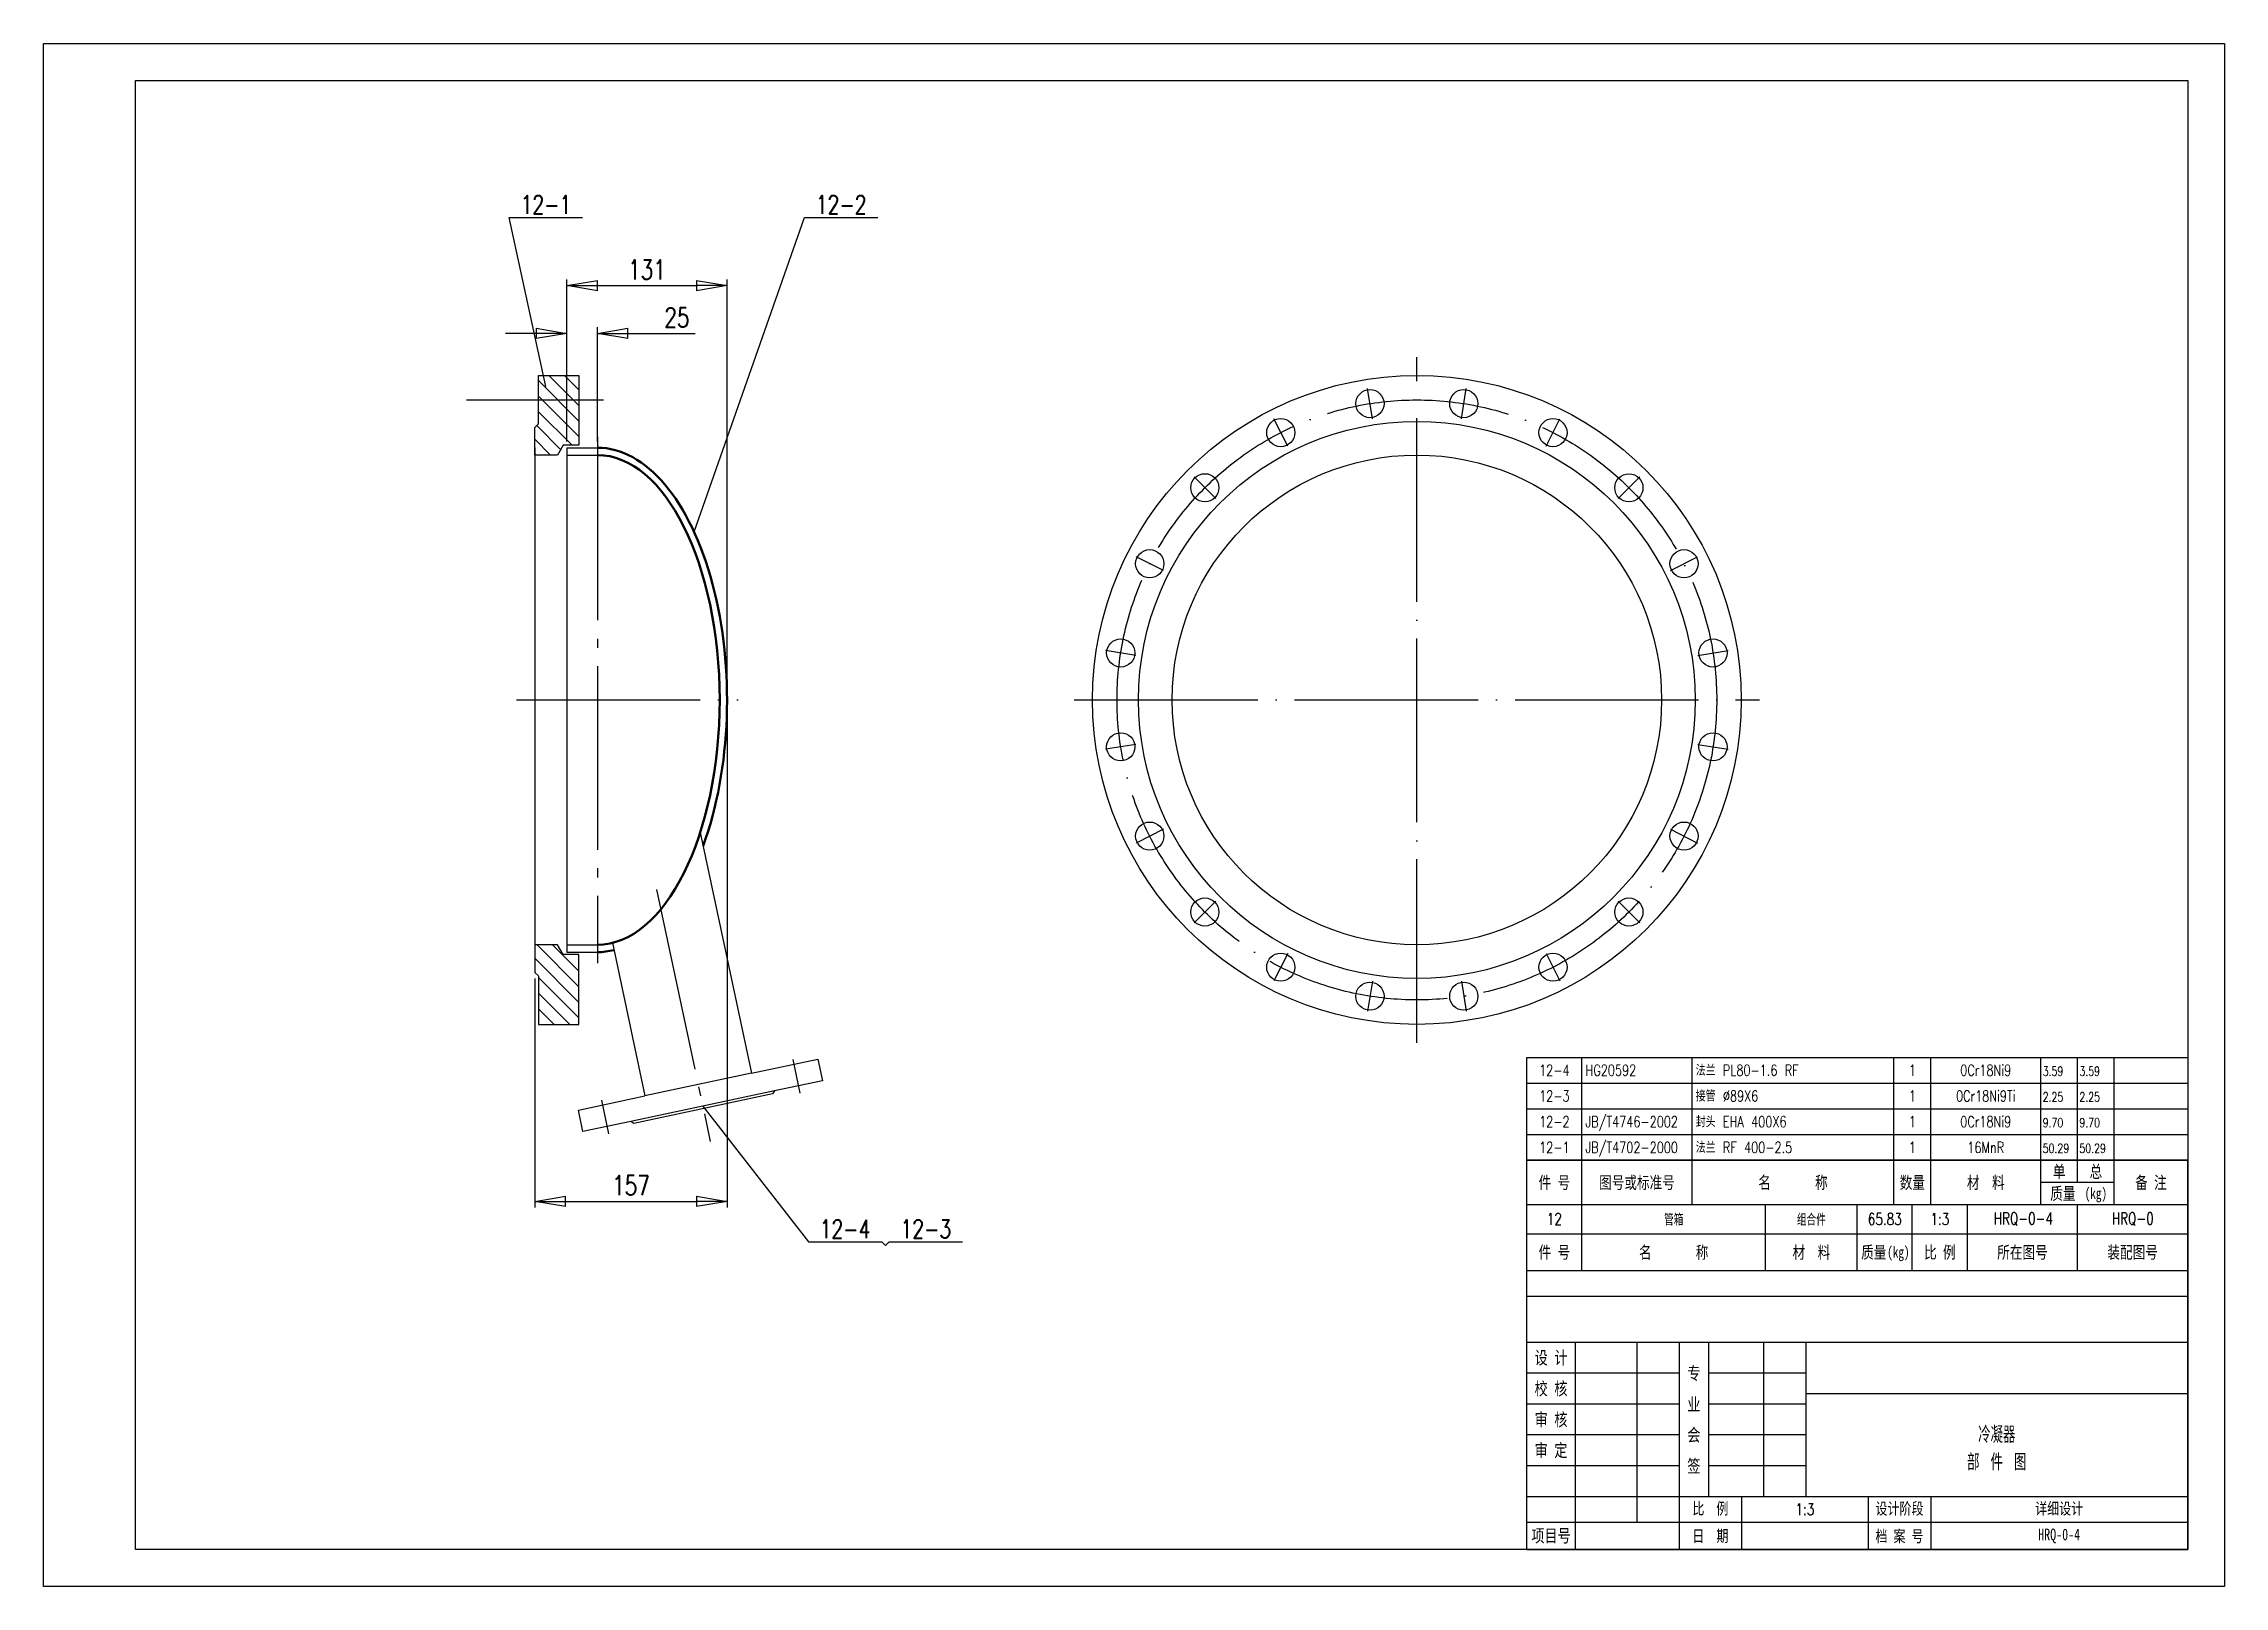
# Model space of a CAD drawing. Extents: x -287 to 13624, y -50 to 2920.
# Drawn here: x 11320 to 13102, y 171 to 1431 of the extents above; entities that cross this region are included whole.
import ezdxf
from ezdxf.enums import TextEntityAlignment as Align

# ---------------------------------------------------------------- set-up
doc = ezdxf.new("R2010")
doc.units = 0
doc.header["$LTSCALE"] = 30
doc.header["$MEASUREMENT"] = 0
doc.linetypes.add('CENTER', pattern=[6.25, 5, -0.5, 0.25, -0.5])
doc.linetypes.add('DASHDOT', pattern=[6, 5, -0.5, 0, -0.5])
doc.layers.get('0').update_dxf_attribs({"linetype": 'CONTINUOUS'})
doc.layers.get('Defpoints').update_dxf_attribs({"linetype": 'CONTINUOUS'})
for name, color, linetype in [('1', 2, 'CONTINUOUS'), ('11', 3, 'CONTINUOUS'), ('2', 1, 'CONTINUOUS'), ('3', 2, 'DASHDOT'), ('4', 2, 'CENTER')]:
    doc.layers.add(name, color=color, linetype=linetype)
doc.layers.add('多义线', color=1, linetype='CONTINUOUS', lineweight=50)
doc.styles.add('HZ', font='txt', dxfattribs={"width": 0.75, "bigfont": 'hztxt'})
doc.styles.add('MYHZ', font='SimSun.ttf', dxfattribs={"width": 0.75})
doc.styles.get("Standard").update_dxf_attribs({"font": 'simplex', "width": 0.75, "bigfont": 'hztxt'})
doc.dimstyles.get("Standard").update_dxf_attribs({"dimtxt": 0.18, "dimasz": 0.18, "dimexe": 0.18, "dimexo": 0.0625, "dimgap": 0.09, "dimtad": 0, "dimtih": 1, "dimtoh": 1, "dimdec": 4, "dimzin": 0, "dimdsep": 46, "dimtxsty": 'Standard', "dimcen": 0.09, "dimadec": 0, "dimazin": 0, "dimtfac": 1, "dimtdec": 4, "dimtofl": 0, "dimtmove": 0, "dimatfit": 3, "dimfxl": 0, "dimtolj": 1, "dimtzin": 0, "dimarcsym": 0})

msp = doc.modelspace()

# ---------------------------------------------------------------- texts
at = {"color": 7, "style": 'MYHZ', "width": 0.75}
for s, height, p in [('设 计', 10.5, (12551.72, 357.54)), ('校 核', 10.5, (12551.72, 332.34)), ('专', 10.5, (12668.42, 344.94)), ('业', 10.5, (12668.42, 319.74)), ('审 核', 10.5, (12551.72, 307.14)), ('审 定', 10.5, (12551.72, 281.94)), ('会', 10.5, (12668.42, 294.54)), ('签', 10.5, (12668.42, 269.34)), ('比  例', 9.6, (12681.92, 234.39)), ('设计阶段', 9.6, (12836.42, 234.39)), ('详细设计', 9.6, (12966.92, 234.39)), ('项目号', 10.5, (12551.72, 211.89)), ('日  期', 9.6, (12681.92, 211.89)), ('档 案 号', 9.6, (12836.42, 211.89)), ('HRQ-0-4', 9.6, (12966.92, 211.89))]:
    msp.add_text(s, height=height, dxfattribs=at).set_placement(p, align=Align.MIDDLE)
at = {"layer": '1', "color": 7, "style": 'HZ', "width": 0.75}
for s, height, p in [('12-1', 14.98, (11730.39, 1291.71)), ('12-2', 14.98, (11971.62, 1291.71)), ('12-4', 9, (12554.42, 587.64)), ('1', 9, (12846.92, 587.64)), ('0Cr18Ni9', 9, (12906.92, 587.64)), ('12-3', 9, (12554.42, 566.64)), ('1', 9, (12846.92, 566.64)), ('0Cr18Ni9Ti', 9, (12906.92, 566.64)), ('12-2', 9, (12554.42, 545.64)), ('1', 9, (12846.92, 545.64)), ('0Cr18Ni9', 9, (12906.92, 545.64)), ('12-1', 9, (12554.42, 524.64)), ('1', 9, (12846.92, 524.64)), ('16MnR', 9, (12906.92, 524.64)), ('12-4', 14.98, (11974.8, 455.03)), ('12-3', 14.98, (12040.8, 455.03))]:
    msp.add_text(s, height=height, dxfattribs=at).set_placement(p, align=Align.CENTER)
for s, height, p in [('HG20592', 9, (12579.92, 587.64)), ('法兰 PL80-1.6 RF', 9, (12669.92, 587.64)), ('3.59', 7.5, (12953.42, 587.64)), ('3.59', 7.5, (12983.42, 587.64)), ('接管 %%c89X6', 9, (12669.92, 566.64)), ('2.25', 7.5, (12953.42, 566.64)), ('2.25', 7.5, (12983.42, 566.64)), ('JB/T4746-2002', 9, (12579.92, 545.64)), ('封头 EHA 400X6', 9, (12669.92, 545.64)), ('9.70', 7.5, (12953.42, 545.64)), ('9.70', 7.5, (12983.42, 545.64)), ('JB/T4702-2000', 9, (12579.92, 524.64)), ('法兰 RF 400-2.5', 9, (12669.92, 524.64)), ('50.29', 7.5, (12953.42, 524.64)), ('50.29', 7.5, (12983.42, 524.64))]:
    msp.add_text(s, height=height, dxfattribs=at).set_placement(p)
at = {"layer": '1', "color": 7, "width": 0.75}
for s, height, style, p in [('件 号', 10.08, 'MYHZ', (12554.42, 500.64)), ('图号或标准号', 10.08, 'MYHZ', (12621.92, 500.64)), ('名       称', 10.08, 'MYHZ', (12749.42, 500.64)), ('数量', 10.08, 'MYHZ', (12846.92, 500.64)), ('材  料', 10.08, 'MYHZ', (12906.92, 500.64)), ('单', 10.08, 'MYHZ', (12966.92, 509.64)), ('总', 10.08, 'MYHZ', (12996.92, 509.64)), ('备 注', 10.08, 'MYHZ', (13041.92, 500.64)), ('质量', 10.08, 'MYHZ', (12969.92, 491.64)), ('12', 9.6, 'HZ', (12554.42, 470.64)), ('管箱', 9.6, 'HZ', (12651.92, 470.64)), ('组合件', 9.6, 'HZ', (12764.42, 470.64)), ('65.83', 9.6, 'HZ', (12824.42, 470.64)), ('1:3', 9.6, 'HZ', (12869.42, 470.64)), ('HRQ-0-4', 9.6, 'HZ', (12937.65, 470.64)), ('HRQ-0', 9.6, 'HZ', (13027.1, 470.64)), ('件 号', 10.08, 'MYHZ', (12554.42, 443.64)), ('名       称', 10.08, 'MYHZ', (12651.92, 443.64)), ('材  料', 10.08, 'MYHZ', (12764.42, 443.64)), ('质量', 10.08, 'MYHZ', (12815.42, 443.64)), ('比 例', 10.08, 'MYHZ', (12869.42, 443.64)), ('所在图号', 10.08, 'MYHZ', (12936.92, 443.64)), ('装配图号', 10.08, 'MYHZ', (13026.92, 443.64)), ('冷凝器', 13.5, 'HZ', (12915.92, 295.27)), ('部 件 图', 13.5, 'HZ', (12915.92, 272.82)), ('1:3', 9.6, 'HZ', (12759.17, 233.64))]:
    msp.add_text(s, height=height, dxfattribs=dict(at, style=style)).set_placement(p, align=Align.MIDDLE)
at = {"layer": '1', "color": 7, "style": 'MYHZ', "width": 0.75}
for p in [(12996.92, 491.64), (12835.52, 443.64)]:
    msp.add_text('(kg)', height=9, dxfattribs=at).set_placement(p, align=Align.MIDDLE_CENTER)

# ---------------------------------------------------------------- blocks, each defined once
blk = doc.blocks.new('_CLOSED')
at = {"color": 0, "linetype": 'ByBlock'}
for p, q in [((-1, 0.167), (0, 0)), ((-1, 0.167), (-1, -0.167)), ((0, 0), (-1, -0.167)), ((0, 0), (-1, 0))]:
    blk.add_line(p, q, dxfattribs=at)
blk = doc.blocks.new('*D29')
at = {"layer": '11', "color": 0, "lineweight": -2}
for p, q in [((11747.4, 1105.6), (11747.4, 1238)), ((11772.4, 1233), (11853.4, 1233)), ((11878.4, 899.6), (11878.4, 1238))]:
    blk.add_line(p, q, dxfattribs=at)
at = {"layer": 'Defpoints', "color": 0}
for p in [(11878.4, 1233), (11747.4, 1100.6), (11878.4, 894.6)]:
    blk.add_point(p, dxfattribs=at)
at = {"layer": '11', "color": 0, "lineweight": -2, "xscale": 25, "yscale": 25, "zscale": 25, "rotation": 180}
blk.add_blockref('_CLOSED', (11747.4, 1233), dxfattribs=at)
at = {"layer": '11', "color": 0, "lineweight": -2, "xscale": 25, "yscale": 25, "zscale": 25}
blk.add_blockref('_CLOSED', (11878.4, 1233), dxfattribs=at)
at = {"layer": '11', "color": 0, "insert": (11812.9, 1246), "char_height": 16, "attachment_point": 5, "style": 'HZ'}
blk.add_mtext('\\A1;131', dxfattribs=at)
blk = doc.blocks.new('*D30')
at = {"layer": '11', "color": 0, "lineweight": -2}
for p, q in [((11722.4, 1194), (11697.4, 1194)), ((11747.4, 1105.6), (11747.4, 1199)), ((11772.4, 1105.6), (11772.4, 1199)), ((11797.4, 1194), (11852.4, 1194))]:
    blk.add_line(p, q, dxfattribs=at)
at = {"layer": 'Defpoints', "color": 0}
for p in [(11772.4, 1194), (11747.4, 1100.6), (11772.4, 1100.6)]:
    blk.add_point(p, dxfattribs=at)
at = {"layer": '11', "color": 0, "lineweight": -2, "xscale": 25, "yscale": 25, "zscale": 25}
blk.add_blockref('_CLOSED', (11747.4, 1194), dxfattribs=at)
at = {"layer": '11', "color": 0, "lineweight": -2, "xscale": 25, "yscale": 25, "zscale": 25, "rotation": 180}
blk.add_blockref('_CLOSED', (11772.4, 1194), dxfattribs=at)
at = {"layer": '11', "color": 0, "insert": (11837.4, 1207), "char_height": 16, "attachment_point": 5, "style": 'HZ'}
blk.add_mtext('\\A1;25', dxfattribs=at)
blk = doc.blocks.new('*D31')
at = {"layer": '11', "color": 0, "lineweight": -2}
for p, q in [((11878.4, 889.6), (11878.4, 480.1)), ((11721.4, 667.1), (11721.4, 480.1)), ((11746.4, 485.1), (11853.4, 485.1))]:
    blk.add_line(p, q, dxfattribs=at)
at = {"layer": 'Defpoints', "color": 0}
for p in [(11878.4, 894.6), (11721.4, 672.1), (11878.4, 485.1)]:
    blk.add_point(p, dxfattribs=at)
at = {"layer": '11', "color": 0, "lineweight": -2, "xscale": 25, "yscale": 25, "zscale": 25, "rotation": 180}
blk.add_blockref('_CLOSED', (11721.4, 485.1), dxfattribs=at)
at = {"layer": '11', "color": 0, "lineweight": -2, "xscale": 25, "yscale": 25, "zscale": 25}
blk.add_blockref('_CLOSED', (11878.4, 485.1), dxfattribs=at)
at = {"layer": '11', "color": 0, "insert": (11799.9, 498.1), "char_height": 16, "attachment_point": 5, "style": 'HZ'}
blk.add_mtext('\\A1;157', dxfattribs=at)

# ---------------------------------------------------------------- dimensions: what is measured, and where the dimension line sits
at = {"layer": '11', "color": 7}
dim = msp.add_linear_dim(base=(11878.39, 1233.03), p1=(11747.39, 1100.64), p2=(11878.39, 894.64), dimstyle='Standard', override={"dimtxt": 16, "dimasz": 25, "dimexe": 5, "dimexo": 5, "dimgap": 5, "dimtad": 1, "dimtih": 0, "dimtoh": 0, "dimdec": 0, "dimtxsty": 'HZ', "dimblk1": 'CLOSED', "dimblk2": 'CLOSED', "dimsah": 1, "dimcen": 1, "dimtfac": 3.2, "dimtdec": 0, "dimatfit": 0}, dxfattribs=at)
dim.commit()
dim.dimension.update_dxf_attribs({"geometry": '*D29', "text_midpoint": (11812.89, 1233.03), "dimtype": 160})
for base, p1, p2, picture, middle in [((11772.39, 1194.03), (11747.39, 1100.64), (11772.39, 1100.64), '*D30', (11837.39, 1207.03)), ((11878.39, 485.15), (11721.39, 672.14), (11878.39, 894.64), '*D31', (11799.89, 498.15))]:
    dim = msp.add_linear_dim(base=base, p1=p1, p2=p2, dimstyle='Standard', override={"dimtxt": 16, "dimasz": 25, "dimexe": 5, "dimexo": 5, "dimgap": 5, "dimtad": 1, "dimtih": 0, "dimtoh": 0, "dimdec": 0, "dimtxsty": 'HZ', "dimblk1": 'CLOSED', "dimblk2": 'CLOSED', "dimsah": 1, "dimcen": 1, "dimtfac": 3.2, "dimtdec": 0, "dimatfit": 0}, dxfattribs=at)
    dim.commit()
    dim.dimension.update_dxf_attribs({"geometry": picture, "text_midpoint": middle})

# ---------------------------------------------------------------- linework, layer by layer
at = {"color": 7}
for p, q in [((12571.52, 370.14), (12571.52, 200.64)), ((12621.92, 370.14), (12621.92, 223.14)), ((12656.42, 370.14), (12656.42, 200.64)), ((12680.42, 370.14), (12680.42, 244.14)), ((12725.42, 370.14), (12725.42, 244.14)), ((12759.92, 370.14), (12759.92, 244.14)), ((12531.92, 344.94), (12656.42, 344.94)), ((12680.42, 344.94), (12759.92, 344.94)), ((12759.92, 328.14), (13071.92, 328.14)), ((12531.92, 319.74), (12656.42, 319.74)), ((12680.42, 319.74), (12759.92, 319.74)), ((12531.92, 294.54), (12656.42, 294.54)), ((12680.42, 294.54), (12759.92, 294.54)), ((12531.92, 269.34), (12656.42, 269.34)), ((12680.42, 269.34), (12759.92, 269.34)), ((12531.92, 244.14), (13071.92, 244.14)), ((12707.42, 244.14), (12707.42, 200.64)), ((12810.92, 244.14), (12810.92, 200.64)), ((12861.92, 244.14), (12861.92, 200.64)), ((12531.92, 223.14), (13071.92, 223.14))]:
    msp.add_line(p, q, dxfattribs=at)
at = {"layer": '1', "color": 7}
for p, q in [((11730.39, 1150.64), (11700.39, 1288.71)), ((11851.48, 1031.79), (11941.62, 1288.71)), ((11757.39, 1135.12), (11732.87, 1159.64)), ((11745.6, 1159.64), (11757.39, 1147.85)), ((11724.39, 1155.39), (11757.39, 1122.39)), ((11757.39, 1109.66), (11724.39, 1142.66)), ((11724.39, 1129.94), (11751.69, 1102.64)), ((11721.39, 1107.48), (11734.23, 1094.64)), ((11742.91, 1098.69), (11722.93, 1118.68)), ((11757.39, 647.64), (11721.39, 683.64)), ((11723.12, 694.64), (11757.39, 660.37)), ((11757.39, 673.1), (11735.85, 694.64)), ((11756.57, 686.64), (11757.39, 685.83)), ((11724.39, 667.91), (11757.39, 634.91)), ((11749.93, 629.64), (11724.39, 655.19)), ((11724.39, 642.46), (11737.21, 629.64)), ((12531.92, 602.64), (13071.92, 602.64)), ((12576.92, 518.64), (12576.92, 602.64)), ((12666.92, 518.64), (12666.92, 602.64)), ((12831.92, 518.64), (12831.92, 602.64)), ((12861.92, 518.64), (12861.92, 602.64)), ((12951.92, 518.64), (12951.92, 602.64)), ((12981.92, 518.64), (12981.92, 602.64)), ((13011.92, 518.64), (13011.92, 602.64)), ((12531.92, 581.64), (13071.92, 581.64)), ((11858.48, 562.83), (11944.81, 452.03)), ((12531.92, 560.64), (13071.92, 560.64)), ((12531.92, 539.64), (13071.92, 539.64)), ((13071.92, 518.64), (12531.92, 518.64)), ((12531.92, 518.64), (13071.92, 518.64)), ((12576.92, 482.64), (12576.92, 518.64)), ((12666.92, 482.64), (12666.92, 518.64)), ((12831.92, 482.64), (12831.92, 518.64)), ((12861.92, 482.64), (12861.92, 518.64)), ((12951.92, 482.64), (12951.92, 518.64)), ((12981.92, 500.64), (12981.92, 518.64)), ((13011.92, 482.64), (13011.92, 518.64)), ((12951.92, 500.64), (13011.92, 500.64)), ((12576.92, 428.64), (12576.92, 482.64)), ((12726.92, 428.64), (12726.92, 482.64)), ((12801.92, 428.64), (12801.92, 482.64)), ((12846.92, 428.64), (12846.92, 482.64)), ((12891.92, 428.64), (12891.92, 482.64)), ((12981.92, 428.64), (12981.92, 482.64)), ((12004.81, 452.03), (12007.81, 449.03)), ((12010.81, 452.03), (12007.81, 449.03)), ((12531.92, 458.64), (13071.92, 458.64))]:
    msp.add_line(p, q, dxfattribs=at)
msp.add_lwpolyline([(11319.92, 170.64), (11319.92, 1430.64), (13101.92, 1430.64), (13101.92, 170.64)], close=True, dxfattribs=at)
at = {"layer": '2', "color": 7}
for p, q in [((11700.39, 1288.71), (11760.39, 1288.71)), ((11941.62, 1288.71), (12001.62, 1288.71)), ((11724.39, 1159.64), (11757.39, 1159.64)), ((11724.39, 1120.14), (11724.39, 1159.64)), ((11757.39, 1159.64), (11757.39, 1102.64)), ((11721.39, 1117.14), (11724.39, 1120.14)), ((11721.39, 1094.64), (11721.39, 1117.14)), ((11721.39, 1100.64), (11721.39, 688.64)), ((11739.77, 1094.64), (11721.39, 1094.64)), ((11744.39, 1102.64), (11739.77, 1094.64)), ((11757.39, 1102.64), (11744.39, 1102.64)), ((11747.39, 1100.64), (11747.39, 688.64)), ((11747.39, 1100.64), (11772.39, 1100.64)), ((11747.39, 1094.64), (11772.39, 1094.64)), ((11856.47, 786.36), (11898.27, 589.69)), ((11784.65, 696.15), (11811.21, 571.18)), ((11739.77, 694.64), (11721.39, 694.64)), ((11721.39, 694.64), (11721.39, 672.14)), ((11744.39, 686.64), (11739.77, 694.64)), ((11757.39, 686.64), (11744.39, 686.64)), ((11747.39, 694.64), (11772.39, 694.64)), ((11747.39, 688.64), (11772.39, 688.64)), ((11757.39, 629.64), (11757.39, 686.64)), ((11721.39, 672.14), (11724.39, 669.15)), ((11724.39, 669.14), (11724.39, 629.64)), ((11724.39, 629.64), (11757.39, 629.64)), ((11898.27, 589.69), (11811.21, 571.18)), ((11898.27, 589.69), (11952.56, 601.23)), ((11952.56, 601.23), (11956.3, 583.62)), ((12531.92, 518.64), (12531.92, 602.64)), ((11756.93, 559.65), (11811.21, 571.18)), ((11917.17, 575.3), (11799.8, 550.35)), ((11915.63, 572.93), (11802.17, 548.81)), ((11917.17, 575.3), (11915.63, 572.93)), ((11956.3, 583.62), (11917.17, 575.3)), ((11760.67, 542.04), (11756.93, 559.65)), ((11799.8, 550.35), (11760.67, 542.04)), ((11802.17, 548.81), (11799.8, 550.35)), ((12531.92, 482.64), (12531.92, 518.64)), ((13071.92, 482.64), (13071.92, 518.64)), ((12531.92, 482.64), (13071.92, 482.64)), ((12531.92, 482.64), (13071.92, 482.64)), ((12531.92, 428.64), (12531.92, 482.64)), ((12531.92, 482.64), (13071.92, 482.64)), ((12531.92, 482.64), (13071.92, 482.64)), ((13071.92, 428.64), (13071.92, 482.64)), ((11944.81, 452.03), (12004.81, 452.03)), ((12010.81, 452.03), (12070.81, 452.03)), ((12531.92, 428.64), (13071.92, 428.64)), ((12531.92, 200.64), (12531.92, 428.64)), ((12531.92, 428.64), (13071.92, 428.64)), ((13071.92, 200.64), (13071.92, 428.64)), ((12531.92, 407.64), (13071.92, 407.64)), ((12531.92, 370.14), (13071.92, 370.14)), ((12531.92, 200.64), (13071.92, 200.64))]:
    msp.add_line(p, q, dxfattribs=at)
msp.add_lwpolyline([(11394.92, 200.64), (11394.92, 1400.64), (13071.92, 1400.64), (13071.92, 200.64)], close=True, dxfattribs=at)
for centre, radius in [((12442.07, 894.64), 265), ((12403.74, 1136.63), 11.5), ((12480.39, 1136.63), 11.5), ((12330.84, 1112.94), 11.5), ((12553.3, 1112.94), 11.5), ((12442.07, 894.64), 227.5), ((12442.07, 894.64), 200), ((12268.82, 1067.89), 11.5), ((12615.31, 1067.88), 11.5), ((12223.77, 1005.87), 11.5), ((12660.36, 1005.87), 11.5), ((12200.08, 932.97), 11.5), ((12684.05, 932.97), 11.5), ((12200.08, 856.32), 11.5), ((12684.05, 856.32), 11.5), ((12223.77, 783.42), 11.5), ((12660.36, 783.41), 11.5), ((12268.82, 721.4), 11.5), ((12615.31, 721.4), 11.5), ((12330.84, 676.35), 11.5), ((12553.29, 676.35), 11.5), ((12403.74, 652.66), 11.5), ((12480.39, 652.66), 11.5)]:
    msp.add_circle(centre, radius, dxfattribs=at)
at = {"layer": '3', "color": 7}
for p, q in [((12442.07, 614.64), (12442.07, 1174.64)), ((12405.7, 1124.28), (12401.78, 1148.97)), ((12478.44, 1124.28), (12482.35, 1148.97)), ((12336.51, 1101.8), (12325.16, 1124.08)), ((12547.62, 1101.8), (12558.97, 1124.08)), ((12277.66, 1059.05), (12259.99, 1076.72)), ((12606.47, 1059.04), (12624.15, 1076.72)), ((12234.91, 1000.2), (12212.63, 1011.55)), ((12649.23, 1000.2), (12671.5, 1011.54)), ((12212.43, 931.02), (12187.74, 934.93)), ((12671.7, 931.01), (12696.4, 934.92)), ((11706.39, 894.64), (11887.39, 894.64)), ((12162.07, 894.64), (12722.07, 894.64)), ((12212.43, 858.27), (12187.74, 854.36)), ((12671.7, 858.27), (12696.4, 854.36)), ((12234.91, 789.09), (12212.63, 777.74)), ((12649.22, 789.09), (12671.5, 777.74)), ((12277.66, 730.24), (12259.99, 712.56)), ((12606.47, 730.24), (12624.14, 712.56)), ((12336.51, 687.49), (12325.16, 665.21)), ((12547.62, 687.48), (12558.97, 665.21)), ((12405.69, 665.01), (12401.78, 640.31)), ((12478.44, 665.01), (12482.35, 640.31))]:
    msp.add_line(p, q, dxfattribs=at)
msp.add_circle((12442.07, 894.64), 245, dxfattribs=at)
at = {"layer": '4', "color": 7}
for p, q in [((11665.39, 1139.64), (11777.39, 1139.64)), ((11772.39, 1109.64), (11772.39, 679.64)), ((11820.85, 739.89), (11864.62, 533.98)), ((11932.16, 600.98), (11937.98, 573.59)), ((11775.66, 567.72), (11781.48, 540.33))]:
    msp.add_line(p, q, dxfattribs=at)
at = {"layer": '多义线', "color": 7}
for major_axis, ratio, start_param, end_param in [((0, 206), 0.5145631, 4.0947236, 6.2831853), ((0, 200), 0.5, 3.1415927, 6.2831853), ((0, 206), 0.5145631, 3.1415927, 3.26928)]:
    msp.add_ellipse((11772.39, 894.64), major_axis=major_axis, ratio=ratio, start_param=start_param, end_param=end_param, dxfattribs=at)

msp.set_redraw_order([(e.dxf.handle, doc.entitydb.next_handle()) for e in msp.query("TEXT MTEXT ATTDEF DIMENSION ARC_DIMENSION")])  # texts and dimensions are drawn at this point

doc.saveas('drawing.dxf')
